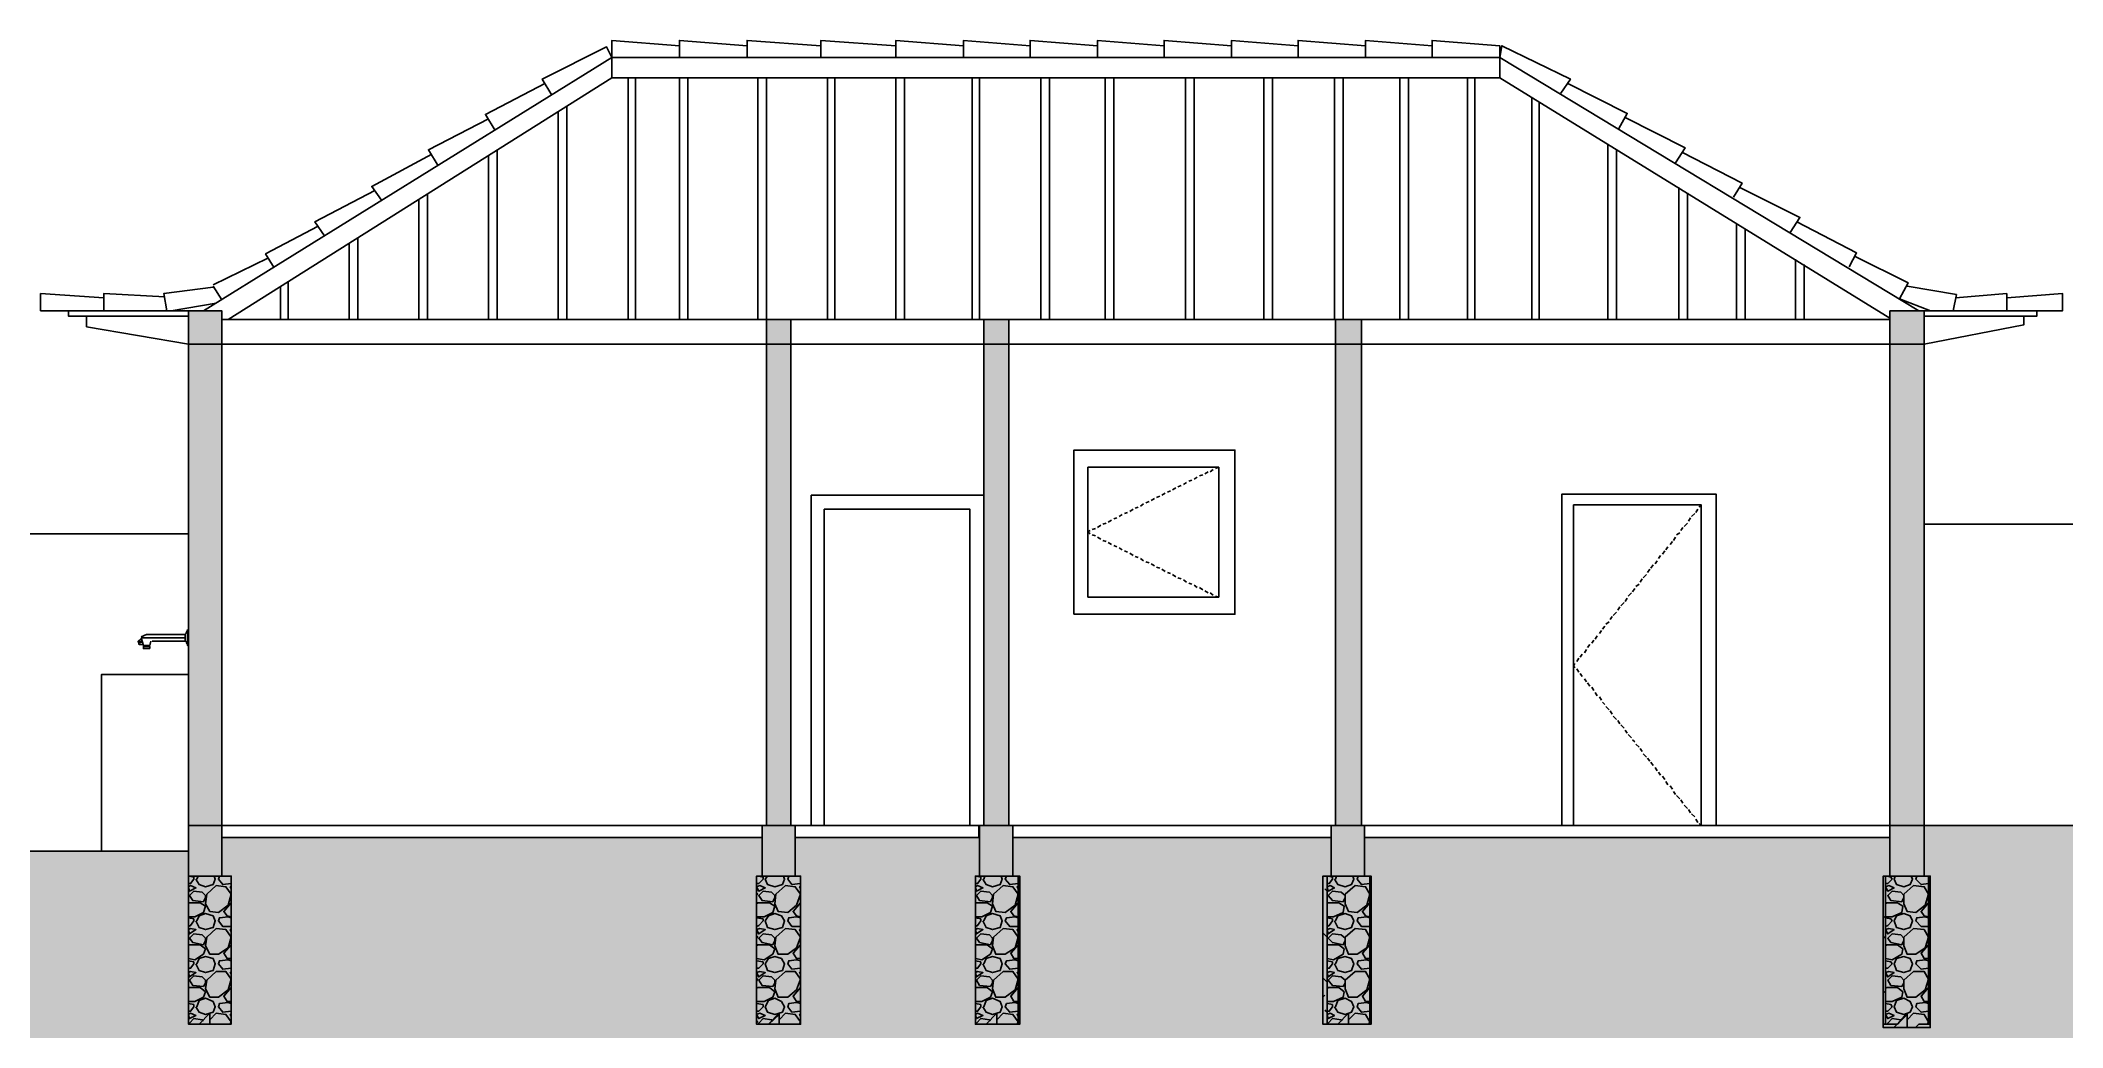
# Model space of a CAD drawing. Header units: millimetres. Extents: x -83832 to -61843, y -184 to 5969.
# Drawn here: x -78645 to -66628, y 105 to 5969 of the extents above; entities that cross this region are included whole.
import ezdxf

# ---------------------------------------------------------------- set-up
doc = ezdxf.new("R2010")
doc.units = ezdxf.units.MM
for name, color, linetype, lineweight in [('A-ALV-___-___-EXI', 250, 'Continuous', 35), ('A-BAS-___-___-EXI', 250, 'Continuous', 25), ('A-COB-___-___-EXI', 250, 'Continuous', 25), ('A-JAN-___-___-EXI', 250, 'Continuous', 25), ('A-MOB-___-___-EXI', 250, 'Continuous', 25), ('A-PIS-___-___-EXI', 250, 'Continuous', 25), ('A-POR-___-___-EXI', 250, 'Continuous', 25), ('E-VIG-___-___-EXI', 250, 'Continuous', 25)]:
    doc.layers.add(name, color=color, linetype=linetype, lineweight=lineweight)

msp = doc.modelspace()

# ---------------------------------------------------------------- hatches: boundary and pattern name
at = {"layer": 'A-ALV-___-___-EXI'}
h = msp.add_hatch(color=11, dxfattribs=at)
h.paths.add_polyline_path([(-83092, 1152), (-83092, 3038), (-83245, 3038), (-83245, 1152)])
h.paths.add_polyline_path([(-62480, 1305), (-62480, 3095), (-62633, 3095), (-62633, 1305)])
h.paths.add_polyline_path([(-74331, 1305), (-74185, 1305), (-74185, 4165), (-74331, 4165)])
h.paths.add_polyline_path([(-77766, 1305), (-77568, 1305), (-77568, 4165), (-77766, 4165)])
h.paths.add_polyline_path([(-73038, 1305), (-72891, 1305), (-72891, 4165), (-73038, 4165)])
h.paths.add_polyline_path([(-70948, 1305), (-70795, 1305), (-70795, 4165), (-70948, 4165), (-70948, 3182)])
h.paths.add_polyline_path([(-67654, 1305), (-67450, 1305), (-67450, 4165), (-67654, 4165), (-67654, 2996)])
at = {"layer": 'A-BAS-___-___-EXI', "true_color": 0xcb9898}
msp.add_hatch(color=253, dxfattribs=at).paths.add_polyline_path([(-61894, -184), (-61894, 1305), (-67450, 1305), (-67450, 1005), (-67414, 1005), (-67414, 105), (-67694, 105), (-67694, 1005), (-67654, 1005), (-67654, 1234), (-70776, 1234), (-70776, 1005), (-70737, 1005), (-70737, 125), (-71024, 125), (-71024, 1005), (-70974, 1005), (-70974, 1234), (-72866, 1234), (-72866, 1005), (-72825, 1005), (-72825, 125), (-73089, 125), (-73089, 1005), (-73064, 1005), (-73064, 1234), (-74159, 1234), (-74159, 1005), (-74128, 1005), (-74128, 125), (-74389, 125), (-74389, 1005), (-74357, 1005), (-74357, 1234), (-77568, 1234), (-77568, 1005), (-77511, 1005), (-77511, 126), (-77766, 126), (-77766, 1152), (-83832, 1152), (-83832, -184), (-67235, -184)])
at = {"layer": 'A-COB-___-___-EXI', "true_color": 0xc19a82}
h = msp.add_hatch(color=33, dxfattribs=at)
h.paths.add_polyline_path([(-67654, 4165), (-67450, 4165), (-67450, 4363), (-67654, 4363)])
h.paths.add_polyline_path([(-74331, 4165), (-74185, 4165), (-74185, 4312), (-74331, 4312)])
h.paths.add_polyline_path([(-72891, 4165), (-72891, 4312), (-73038, 4312), (-73038, 4165), (-73009, 4165)])
h.paths.add_polyline_path([(-70795, 4165), (-70795, 4312), (-70948, 4312), (-70948, 4165)])
h.paths.add_polyline_path([(-77766, 4165), (-77568, 4165), (-77568, 4363), (-77766, 4363)])
at = {"layer": 'E-VIG-___-___-EXI', "transparency": 33554636}
h = msp.add_hatch(color=9, dxfattribs=at)
h.paths.add_polyline_path([(-67694, 105), (-67414, 105), (-67414, 1005), (-67450, 1005), (-67450, 1305), (-67654, 1305), (-67654, 1005), (-67694, 1005), (-67694, 120)])
h.paths.add_polyline_path([(-70974, 125), (-70737, 125), (-70737, 1005), (-70776, 1005), (-70776, 1305), (-70974, 1305), (-70974, 1005), (-71024, 1005), (-71024, 125)])
h.paths.add_polyline_path([(-72825, 125), (-72825, 1005), (-72866, 1005), (-72866, 1305), (-73069, 1305), (-73069, 1234), (-73064, 1234), (-73064, 1005), (-73089, 1005), (-73089, 125), (-72866, 125)])
h.paths.add_polyline_path([(-74128, 125), (-74128, 1005), (-74159, 1005), (-74159, 1305), (-74357, 1305), (-74357, 1005), (-74389, 1005), (-74389, 125)])
h.paths.add_polyline_path([(-77766, 126), (-77511, 126), (-77511, 1005), (-77568, 1005), (-77568, 1305), (-77766, 1305), (-77766, 126)])

# ---------------------------------------------------------------- linework, layer by layer
at = {"layer": 'A-ALV-___-___-EXI', "lineweight": 25}
for p, q in [((-77766, 4165), (-77766, 1305)), ((-77766, 1305), (-77766, 4165)), ((-77568, 1305), (-77568, 4165)), ((-77568, 4165), (-77568, 1305)), ((-74331, 1305), (-74331, 4165)), ((-74331, 1305), (-74331, 4165)), ((-74185, 4165), (-74185, 1305)), ((-74185, 1305), (-74185, 4165)), ((-73038, 1305), (-73038, 4165)), ((-73038, 4165), (-73038, 1305)), ((-72891, 4165), (-72891, 1305)), ((-72891, 1305), (-72891, 4165)), ((-70948, 1305), (-70948, 4165)), ((-70948, 4165), (-70948, 1305)), ((-70795, 4165), (-70795, 1305))]:
    msp.add_line(p, q, dxfattribs=at)
for points in [[(-67654, 4165), (-67654, 1305), (-67450, 1305), (-67450, 4165), (-67654, 4165), (-67654, 1305), (-70795, 1305), (-70795, 4165), (-70795, 4312), (-70948, 4312), (-70948, 4165), (-70948, 4312), (-70795, 4312)], [(-67450, 4165), (-67450, 1305), (-67654, 1305), (-67654, 1234), (-67654, 1305), (-67450, 1305)], [(-77766, 3038), (-83092, 3038), (-83245, 3038), (-83245, 1152), (-83245, 3038), (-83092, 3038), (-83092, 1152), (-83092, 3038)], [(-67450, 3095), (-62633, 3095), (-62480, 3095), (-62480, 1305), (-62480, 3095), (-62633, 3095)]]:
    msp.add_lwpolyline(points, dxfattribs=at)
at = {"layer": 'A-BAS-___-___-EXI'}
msp.add_lwpolyline([(-83832, 1152), (-83832, -184), (-61894, -184), (-61894, 1305), (-67450, 1305), (-67450, 1005), (-67414, 1005), (-67414, 105), (-67694, 105), (-67694, 1005), (-67654, 1005), (-67654, 1234), (-70776, 1234), (-70776, 1005), (-70737, 1005), (-70737, 125), (-71024, 125), (-71024, 1005), (-70974, 1005), (-70974, 1234), (-72866, 1234), (-72866, 1005), (-72825, 1005), (-72825, 125), (-73089, 125), (-73089, 1005), (-73064, 1005), (-73064, 1234), (-74159, 1234), (-74159, 1005), (-74128, 1005), (-74128, 125), (-74389, 125), (-74389, 1005), (-74357, 1005), (-74357, 1234), (-77568, 1234), (-77568, 1005), (-77511, 1005), (-77511, 126), (-77766, 126), (-77766, 1152)], close=True, dxfattribs=at)
at = {"layer": 'A-COB-___-___-EXI', "lineweight": 25}
for p, q in [((-69973, 5867), (-67482, 4363)), ((-75249, 5746), (-77530, 4312)), ((-75153, 4312), (-75153, 5746)), ((-75109, 4312), (-75109, 5746)), ((-74848, 4312), (-74848, 5746)), ((-74797, 4312), (-74797, 5746)), ((-74382, 4312), (-74382, 5746)), ((-73968, 4312), (-73968, 5746)), ((-73924, 4312), (-73924, 5746)), ((-73561, 4312), (-73561, 5746)), ((-73510, 4312), (-73510, 5746)), ((-73108, 4312), (-73108, 5746)), ((-73064, 4312), (-73064, 5746)), ((-72700, 4312), (-72700, 5746)), ((-72649, 4312), (-72649, 5746)), ((-72318, 4312), (-72318, 5746)), ((-72267, 4312), (-72267, 5746)), ((-71840, 4312), (-71840, 5746)), ((-71789, 4312), (-71789, 5746)), ((-71375, 4312), (-71375, 5746)), ((-71324, 4312), (-71324, 5746)), ((-70955, 4312), (-70955, 5746)), ((-70904, 4312), (-70904, 5746)), ((-70566, 4312), (-70566, 5746)), ((-70515, 4312), (-70515, 5746)), ((-70164, 4312), (-70164, 5746)), ((-70120, 4312), (-70120, 5746)), ((-75568, 4312), (-75568, 5542)), ((-75517, 4312), (-75517, 5574)), ((-69782, 4312), (-69782, 5631)), ((-69738, 4312), (-69738, 5599)), ((-75931, 4312), (-75931, 5312)), ((-69330, 4312), (-69330, 5351)), ((-69279, 4312), (-69279, 5319)), ((-75982, 4312), (-75982, 5287)), ((-76345, 4312), (-76345, 5057)), ((-68909, 4312), (-68909, 5096)), ((-68858, 4312), (-68858, 5064)), ((-76396, 4312), (-76396, 5026)), ((-68565, 4312), (-68565, 4879)), ((-68514, 4312), (-68514, 4847)), ((-76810, 4312), (-76810, 4764)), ((-76759, 4312), (-76759, 4796)), ((-77294, 4675), (-77619, 4516)), ((-68215, 4312), (-68215, 4669)), ((-68164, 4312), (-68164, 4637)), ((-78645, 4363), (-78645, 4465)), ((-78645, 4465), (-78269, 4439)), ((-77568, 4427), (-77619, 4509)), ((-77218, 4312), (-77218, 4503)), ((-77173, 4312), (-77173, 4535)), ((-78479, 4363), (-78645, 4363)), ((-77766, 4363), (-78479, 4363)), ((-78371, 4267), (-78371, 4331)), ((-77600, 4408), (-77868, 4363)), ((-77766, 4165), (-77766, 4363)), ((-77568, 4363), (-77766, 4363)), ((-77766, 4363), (-77766, 4165)), ((-77568, 4165), (-77568, 4363)), ((-67450, 4363), (-67654, 4363)), ((-67654, 4363), (-67654, 4165)), ((-67654, 4165), (-67654, 4363)), ((-67654, 4363), (-67450, 4363)), ((-67450, 4363), (-67450, 4165)), ((-77766, 4165), (-78371, 4267)), ((-74185, 4312), (-74331, 4312)), ((-74331, 4312), (-74331, 4165)), ((-74331, 4165), (-74331, 4312)), ((-74331, 4312), (-74185, 4312)), ((-73038, 4312), (-74185, 4312)), ((-74185, 4312), (-74185, 4165)), ((-74185, 4165), (-74185, 4312)), ((-72891, 4312), (-73038, 4312)), ((-73038, 4312), (-73038, 4165)), ((-73038, 4165), (-73038, 4312)), ((-72891, 4165), (-72891, 4312)), ((-67654, 4312), (-70795, 4312)), ((-70795, 4312), (-70795, 4165)), ((-77568, 4165), (-77766, 4165)), ((-77766, 4165), (-77568, 4165)), ((-74331, 4165), (-77568, 4165)), ((-74185, 4165), (-74331, 4165)), ((-74331, 4165), (-74185, 4165)), ((-73038, 4165), (-74185, 4165)), ((-72891, 4165), (-73038, 4165)), ((-70948, 4165), (-72891, 4165)), ((-70795, 4165), (-70948, 4165)), ((-67654, 4165), (-70795, 4165)), ((-67450, 4165), (-67654, 4165))]:
    msp.add_line(p, q, dxfattribs=at)
at = {"layer": 'A-COB-___-___-EXI'}
msp.add_line((-70948, 4165), (-70795, 4165), dxfattribs=at)
at = {"layer": 'A-COB-___-___-EXI', "lineweight": 25}
for points in [[(-74848, 5937), (-75249, 5969), (-75249, 5867), (-75281, 5930), (-75663, 5739), (-75606, 5644)], [(-74848, 5867), (-74848, 5969), (-74446, 5937)], [(-74446, 5867), (-74446, 5969), (-74007, 5937)], [(-74007, 5867), (-74007, 5969), (-73561, 5937)], [(-73561, 5867), (-73561, 5969), (-73159, 5937), (-73159, 5867), (-73159, 5969), (-72764, 5937)], [(-72764, 5867), (-72764, 5969), (-72363, 5937)], [(-72363, 5867), (-72363, 5969), (-71968, 5937)], [(-71968, 5867), (-71968, 5969), (-71566, 5937)], [(-71566, 5867), (-71566, 5969), (-71171, 5937)], [(-71171, 5867), (-71171, 5969), (-70770, 5937)], [(-70770, 5867), (-70770, 5969), (-70375, 5937)], [(-69610, 5656), (-69553, 5739), (-69961, 5937), (-69973, 5867), (-69973, 5937), (-70375, 5969), (-70375, 5867)], [(-77677, 4363), (-75249, 5867), (-69973, 5867), (-69973, 5746), (-67654, 4318)], [(-69973, 5746), (-75249, 5746), (-75249, 5867)], [(-77568, 4312), (-74331, 4312), (-74331, 5746)], [(-75943, 5433), (-76001, 5529), (-75644, 5714)], [(-69266, 5446), (-69215, 5535), (-69572, 5714)], [(-76281, 5223), (-76339, 5319), (-75982, 5503)], [(-68928, 5242), (-68871, 5331), (-69228, 5510)], [(-76619, 5019), (-76676, 5102), (-76319, 5293)], [(-68584, 5038), (-68533, 5121), (-68890, 5306)], [(-76957, 4809), (-77014, 4892), (-76657, 5077)], [(-68247, 4828), (-68189, 4917), (-68546, 5096)], [(-77256, 4618), (-77307, 4701), (-76995, 4866)], [(-67896, 4624), (-67852, 4707), (-68208, 4892)], [(-67864, 4688), (-67546, 4529), (-67597, 4433), (-67412, 4363)], [(-78269, 4363), (-78269, 4465), (-77906, 4446)], [(-77893, 4363), (-77912, 4465), (-77619, 4503)], [(-67278, 4363), (-67259, 4459), (-67552, 4509)], [(-66960, 4439), (-66628, 4465), (-66628, 4363), (-67450, 4363), (-67450, 4165), (-66858, 4280), (-66858, 4331)], [(-66960, 4363), (-66960, 4465), (-67265, 4439)], [(-77766, 4331), (-78479, 4331), (-78479, 4363)], [(-67450, 4331), (-66781, 4331), (-66781, 4363)], [(-70948, 4312), (-72891, 4312), (-73038, 4312)]]:
    msp.add_lwpolyline(points, dxfattribs=at)
at = {"layer": 'A-COB-___-___-EXI'}
for points in [[(-77568, 4165), (-77568, 4363), (-77766, 4363)], [(-73038, 4165), (-72891, 4165), (-72891, 4312)]]:
    msp.add_lwpolyline(points, dxfattribs=at)
at = {"layer": 'A-JAN-___-___-EXI', "lineweight": 25}
for p, q in [((-71770, 3375), (-71789, 3363)), ((-71738, 3388), (-71757, 3382)), ((-71706, 3407), (-71725, 3394)), ((-71675, 3420), (-71694, 3407)), ((-72025, 3248), (-72044, 3235)), ((-71993, 3261), (-72012, 3254)), ((-71961, 3280), (-71980, 3267)), ((-71929, 3293), (-71948, 3286)), ((-71898, 3312), (-71917, 3299)), ((-71866, 3324), (-71885, 3318)), ((-71834, 3343), (-71853, 3331)), ((-71802, 3356), (-71821, 3350)), ((-72248, 3133), (-72267, 3127)), ((-72216, 3152), (-72235, 3140)), ((-72184, 3165), (-72203, 3159)), ((-72152, 3184), (-72172, 3171)), ((-72121, 3197), (-72140, 3191)), ((-72089, 3216), (-72108, 3203)), ((-72057, 3229), (-72076, 3222)), ((-72375, 3070), (-72395, 3063)), ((-72395, 3031), (-72375, 3025)), ((-72344, 3089), (-72363, 3076)), ((-72363, 3019), (-72344, 3006)), ((-72312, 3101), (-72331, 3095)), ((-72280, 3120), (-72299, 3108)), ((-72331, 2999), (-72312, 2993)), ((-72299, 2987), (-72280, 2974)), ((-72267, 2968), (-72248, 2961)), ((-72235, 2955), (-72216, 2942)), ((-72203, 2936), (-72184, 2929)), ((-72172, 2923), (-72152, 2910)), ((-72140, 2904), (-72121, 2897)), ((-72108, 2891), (-72089, 2878)), ((-72076, 2872), (-72057, 2866)), ((-72044, 2859), (-72025, 2847)), ((-72012, 2840), (-71993, 2834)), ((-71980, 2827), (-71961, 2815)), ((-71948, 2808), (-71929, 2802)), ((-71917, 2796), (-71898, 2783)), ((-71885, 2776), (-71866, 2770)), ((-71853, 2764), (-71834, 2751)), ((-71821, 2745), (-71802, 2738)), ((-71789, 2732), (-71770, 2719)), ((-71757, 2719), (-71738, 2706)), ((-71725, 2700), (-71706, 2687)), ((-71694, 2687), (-71675, 2674))]:
    msp.add_line(p, q, dxfattribs=at)
msp.add_lwpolyline([(-72503, 2560), (-71547, 2560), (-71547, 3535), (-72503, 3535)], close=True, dxfattribs=at)
for points in [[(-71643, 3433), (-72420, 3433), (-72420, 2662), (-71643, 2662)], [(-71662, 2668), (-71643, 2662), (-71643, 3433), (-71662, 3426)], [(-72407, 3057), (-72420, 3050), (-72407, 3038)]]:
    msp.add_lwpolyline(points, dxfattribs=at)
at = {"layer": 'A-MOB-___-___-EXI', "lineweight": 25}
for p, q in [((-78040, 2400), (-78065, 2394)), ((-78040, 2394), (-78065, 2388)), ((-78027, 2375), (-78027, 2369)), ((-78002, 2375), (-78002, 2369))]:
    msp.add_line(p, q, dxfattribs=at)
for points in [[(-78046, 2413), (-78065, 2400), (-78059, 2381), (-78033, 2381)], [(-78046, 2426), (-78014, 2439), (-77785, 2439), (-77785, 2400), (-77982, 2400)], [(-77785, 2420), (-78046, 2420), (-78033, 2375), (-77995, 2375), (-77989, 2400)], [(-77766, 2203), (-78282, 2203), (-78282, 1152)]]:
    msp.add_lwpolyline(points, dxfattribs=at)
for points in [[(-77766, 2375), (-77766, 2464), (-77772, 2464), (-77772, 2375)], [(-77995, 2356), (-77995, 2369), (-78033, 2369), (-78033, 2356)]]:
    msp.add_lwpolyline(points, close=True, dxfattribs=at)
for points in [[(-77784, 2442), (-77778, 2449), (-77773, 2459), (-77772, 2469)], [(-77772, 2377), (-77773, 2387), (-77778, 2396), (-77784, 2404)]]:
    msp.add_open_spline(points, degree=3, dxfattribs=at)
at = {"layer": 'A-PIS-___-___-EXI', "lineweight": 25}
for p, q in [((-77568, 1305), (-74331, 1305)), ((-73038, 1305), (-74185, 1305)), ((-70948, 1305), (-72891, 1305))]:
    msp.add_line(p, q, dxfattribs=at)
at = {"layer": 'A-POR-___-___-EXI', "lineweight": 25}
for p, q in [((-68839, 3133), (-68852, 3114)), ((-68814, 3159), (-68833, 3140)), ((-68795, 3184), (-68807, 3165)), ((-68928, 3019), (-68941, 2999)), ((-68903, 3044), (-68922, 3031)), ((-68884, 3076), (-68896, 3057)), ((-68858, 3101), (-68877, 3082)), ((-69018, 2910), (-69030, 2891)), ((-68992, 2936), (-69005, 2917)), ((-68973, 2961), (-68986, 2942)), ((-68947, 2993), (-68960, 2974)), ((-69126, 2770), (-69139, 2751)), ((-69100, 2796), (-69120, 2776)), ((-69081, 2827), (-69094, 2808)), ((-69062, 2853), (-69075, 2834)), ((-69037, 2878), (-69049, 2859)), ((-69215, 2655), (-69228, 2636)), ((-69190, 2687), (-69209, 2668)), ((-69170, 2713), (-69183, 2694)), ((-69145, 2738), (-69164, 2725)), ((-69304, 2547), (-69317, 2528)), ((-69279, 2573), (-69298, 2553)), ((-69260, 2604), (-69272, 2585)), ((-69234, 2630), (-69253, 2611)), ((-69413, 2407), (-69425, 2388)), ((-69393, 2432), (-69406, 2413)), ((-69368, 2464), (-69381, 2445)), ((-69349, 2490), (-69362, 2471)), ((-69323, 2515), (-69343, 2502)), ((-69502, 2299), (-69515, 2279)), ((-69483, 2324), (-69495, 2305)), ((-69457, 2350), (-69470, 2330)), ((-69438, 2381), (-69451, 2362)), ((-69515, 2235), (-69502, 2216)), ((-69495, 2209), (-69483, 2190)), ((-69470, 2177), (-69457, 2158)), ((-69451, 2152), (-69438, 2133)), ((-69425, 2127), (-69413, 2107)), ((-69406, 2095), (-69393, 2076)), ((-69381, 2069), (-69368, 2050)), ((-69362, 2037), (-69349, 2025)), ((-69343, 2012), (-69323, 1993)), ((-69317, 1986), (-69304, 1967)), ((-69298, 1954), (-69279, 1935)), ((-69272, 1929), (-69260, 1910)), ((-69253, 1904), (-69234, 1884)), ((-69228, 1872), (-69215, 1853)), ((-69209, 1846), (-69190, 1827)), ((-69183, 1814), (-69170, 1802)), ((-69164, 1789), (-69145, 1770)), ((-69139, 1763), (-69126, 1744)), ((-69120, 1731), (-69100, 1712)), ((-69094, 1706), (-69081, 1687)), ((-69075, 1681), (-69062, 1661)), ((-69049, 1649), (-69037, 1630)), ((-69030, 1623), (-69018, 1604)), ((-69005, 1598), (-68992, 1579)), ((-68986, 1566), (-68973, 1547)), ((-68960, 1540), (-68947, 1521)), ((-68941, 1508), (-68928, 1489)), ((-68922, 1483), (-68903, 1464)), ((-68896, 1457), (-68884, 1438)), ((-68877, 1426), (-68858, 1407)), ((-68852, 1400), (-68839, 1381)), ((-68833, 1375), (-68814, 1356)), ((-68807, 1343), (-68795, 1324))]:
    msp.add_line(p, q, dxfattribs=at)
for points in [[(-73541, 3267), (-73038, 3267), (-74064, 3267), (-74064, 1305)], [(-68686, 1305), (-68686, 3273), (-69604, 3273), (-69604, 1305)], [(-73987, 1305), (-73987, 3184), (-73121, 3184), (-73121, 1305)], [(-69534, 1305), (-69534, 3210), (-68775, 3210), (-68788, 3197)], [(-68788, 1317), (-68775, 1305), (-68775, 3210)], [(-69527, 2267), (-69534, 2254), (-69527, 2241)]]:
    msp.add_lwpolyline(points, dxfattribs=at)
at = {"layer": 'E-VIG-___-___-EXI', "lineweight": 25}
for p, q in [((-77766, 1305), (-77568, 1305)), ((-77568, 1305), (-77766, 1305)), ((-77766, 1305), (-77766, 1152)), ((-77766, 1152), (-77766, 1305)), ((-77766, 1305), (-77568, 1305)), ((-77568, 1305), (-77568, 1234)), ((-77568, 1234), (-77568, 1305)), ((-74185, 1305), (-74331, 1305)), ((-72891, 1305), (-73038, 1305)), ((-70795, 1305), (-70948, 1305)), ((-77766, 1005), (-77568, 1005)), ((-77715, 986), (-77708, 1005)), ((-74357, 1005), (-74159, 1005)), ((-73064, 1005), (-72866, 1005)), ((-73038, 986), (-73032, 1005)), ((-72834, 1005), (-72834, 126)), ((-70999, 126), (-70999, 1005)), ((-70974, 1005), (-70776, 1005)), ((-70948, 986), (-70942, 1005)), ((-70744, 1005), (-70744, 126)), ((-67680, 126), (-67680, 1005)), ((-67654, 1005), (-67450, 1005)), ((-67425, 1005), (-67425, 126)), ((-72834, 890), (-72825, 900)), ((-70999, 916), (-71012, 929)), ((-70744, 941), (-70744, 929)), ((-70744, 839), (-70737, 847)), ((-67425, 941), (-67425, 929)), ((-67414, 899), (-67425, 910)), ((-67694, 755), (-67680, 769)), ((-70999, 636), (-70999, 642)), ((-70744, 687), (-70744, 674)), ((-70737, 647), (-70744, 655)), ((-67425, 687), (-67425, 674)), ((-67414, 631), (-67425, 642)), ((-72834, 444), (-72825, 454)), ((-70999, 374), (-71024, 400)), ((-70999, 381), (-70999, 393)), ((-70744, 393), (-70737, 401)), ((-67680, 381), (-67680, 393)), ((-67414, 364), (-67425, 374)), ((-71024, 285), (-71012, 298)), ((-67694, 309), (-67680, 323)), ((-74316, 125), (-74255, 183)), ((-74191, 126), (-74128, 126)), ((-72898, 126), (-72825, 126)), ((-72834, 177), (-72825, 186)), ((-70999, 196), (-71012, 209)), ((-70872, 190), (-70872, 125)), ((-70808, 126), (-70737, 126)), ((-70744, 183), (-70744, 170)), ((-70739, 125), (-70737, 127)), ((-67630, 105), (-67552, 183)), ((-67552, 190), (-67552, 105)), ((-67414, 185), (-67425, 196)), ((-67425, 183), (-67425, 170))]:
    msp.add_line(p, q, dxfattribs=at)
for points in [[(-74159, 1305), (-74159, 1234), (-74159, 1305), (-74357, 1305), (-74357, 1234), (-74357, 1305)], [(-70776, 1305), (-70776, 1234), (-70776, 1305), (-70974, 1305), (-70974, 1234), (-70974, 1305)], [(-77766, 941), (-77759, 916), (-77721, 935), (-77753, 948)], [(-77683, 910), (-77734, 916), (-77759, 890), (-77740, 859), (-77677, 852), (-77664, 878), (-77664, 890)], [(-77664, 839), (-77638, 795), (-77587, 788), (-77530, 833), (-77511, 897), (-77543, 941), (-77600, 948), (-77657, 897)], [(-74389, 941), (-74376, 916), (-74338, 935), (-74370, 948)], [(-74300, 910), (-74351, 916), (-74376, 890), (-74357, 859), (-74293, 852), (-74280, 878), (-74280, 890)], [(-74280, 839), (-74261, 795), (-74204, 788), (-74153, 833), (-74128, 897), (-74159, 941), (-74217, 948), (-74274, 897)], [(-73089, 941), (-73083, 916), (-73044, 935), (-73076, 948)], [(-73006, 910), (-73057, 916), (-73083, 890), (-73064, 859), (-73000, 852), (-72987, 878), (-72987, 890)], [(-72987, 839), (-72968, 795), (-72911, 788), (-72853, 833), (-72834, 897), (-72866, 941), (-72923, 948), (-72981, 897)], [(-70999, 941), (-70993, 916), (-70955, 935), (-70980, 948)], [(-70916, 910), (-70967, 916), (-70993, 890), (-70967, 859), (-70904, 852), (-70891, 878), (-70891, 890)], [(-70891, 839), (-70872, 795), (-70821, 788), (-70763, 833), (-70744, 897), (-70770, 941), (-70833, 948), (-70891, 897)], [(-67680, 941), (-67667, 916), (-67629, 935), (-67660, 948)], [(-67590, 910), (-67641, 916), (-67667, 890), (-67648, 859), (-67584, 852), (-67571, 878), (-67571, 890)], [(-67571, 839), (-67552, 795), (-67501, 788), (-67444, 833), (-67425, 897), (-67450, 941), (-67514, 948), (-67571, 897)], [(-74236, 699), (-74280, 687), (-74325, 699), (-74338, 738), (-74319, 769), (-74280, 782), (-74242, 769), (-74223, 738)], [(-67533, 699), (-67571, 687), (-67616, 699), (-67629, 738), (-67616, 769), (-67571, 782), (-67533, 769), (-67520, 738)], [(-77766, 687), (-77759, 661), (-77721, 687), (-77753, 693)], [(-77683, 655), (-77734, 661), (-77759, 636), (-77740, 610), (-77677, 597), (-77664, 623), (-77664, 636)], [(-77664, 591), (-77638, 540), (-77587, 540), (-77530, 578), (-77511, 642), (-77543, 687), (-77600, 693), (-77657, 642)], [(-74389, 687), (-74376, 661), (-74338, 687), (-74370, 693)], [(-74300, 655), (-74351, 661), (-74376, 636), (-74357, 610), (-74293, 597), (-74280, 623), (-74280, 636)], [(-74280, 591), (-74261, 540), (-74204, 540), (-74153, 578), (-74128, 642), (-74159, 687), (-74217, 693), (-74274, 642)], [(-73089, 687), (-73083, 661), (-73044, 687), (-73076, 693)], [(-73006, 655), (-73057, 661), (-73083, 636), (-73064, 610), (-73000, 597), (-72987, 623), (-72987, 636)], [(-72987, 591), (-72968, 540), (-72911, 540), (-72853, 578), (-72834, 642), (-72866, 687), (-72923, 693), (-72981, 642)], [(-70999, 687), (-70993, 661), (-70955, 687), (-70980, 693)], [(-70916, 655), (-70967, 661), (-70993, 636), (-70967, 610), (-70904, 597), (-70891, 623), (-70891, 636)], [(-70891, 591), (-70872, 540), (-70821, 540), (-70763, 578), (-70744, 642), (-70770, 687), (-70833, 693), (-70891, 642)], [(-67680, 687), (-67667, 661), (-67629, 687), (-67660, 693)], [(-67590, 655), (-67641, 661), (-67667, 636), (-67648, 610), (-67584, 597), (-67571, 623), (-67571, 636)], [(-67450, 687), (-67514, 693), (-67571, 642), (-67571, 591), (-67552, 540), (-67501, 540), (-67444, 578), (-67425, 642)], [(-74236, 444), (-74280, 432), (-74325, 444), (-74338, 483), (-74319, 515), (-74280, 527), (-74242, 515), (-74223, 483)], [(-67533, 444), (-67571, 432), (-67616, 444), (-67629, 483), (-67616, 515), (-67571, 527), (-67533, 515), (-67520, 483)], [(-77766, 432), (-77759, 406), (-77721, 432), (-77753, 438)], [(-77683, 406), (-77734, 413), (-77759, 387), (-77740, 355), (-77677, 349), (-77664, 368), (-77664, 387)], [(-77664, 336), (-77638, 285), (-77587, 285), (-77530, 330), (-77511, 393), (-77543, 438), (-77600, 438), (-77657, 387)], [(-74389, 432), (-74376, 406), (-74338, 432), (-74370, 438)], [(-74300, 406), (-74351, 413), (-74376, 387), (-74357, 355), (-74293, 349), (-74280, 368), (-74280, 387)], [(-74280, 336), (-74261, 285), (-74204, 285), (-74153, 330), (-74128, 393), (-74159, 438), (-74217, 438), (-74274, 387)], [(-73089, 432), (-73083, 406), (-73044, 432), (-73076, 438)], [(-73006, 406), (-73057, 413), (-73083, 387), (-73064, 355), (-73000, 349), (-72987, 368), (-72987, 387)], [(-72987, 336), (-72968, 285), (-72911, 285), (-72853, 330), (-72834, 393), (-72866, 438), (-72923, 438), (-72981, 387)], [(-70999, 432), (-70993, 406), (-70955, 432), (-70980, 438)], [(-70916, 406), (-70967, 413), (-70993, 387), (-70967, 355), (-70904, 349), (-70891, 368), (-70891, 387)], [(-70891, 336), (-70872, 285), (-70821, 285), (-70763, 330), (-70744, 393), (-70770, 438), (-70833, 438), (-70891, 387)], [(-67680, 432), (-67667, 406), (-67629, 432), (-67660, 438)], [(-67590, 406), (-67641, 413), (-67667, 387), (-67648, 355), (-67584, 349), (-67571, 368), (-67571, 387)], [(-67571, 336), (-67552, 285), (-67501, 285), (-67444, 330), (-67425, 393), (-67450, 438), (-67514, 438), (-67571, 387)], [(-74236, 196), (-74280, 183), (-74325, 196), (-74338, 228), (-74319, 266), (-74280, 279), (-74242, 260), (-74223, 228)], [(-67533, 196), (-67571, 183), (-67616, 196), (-67629, 228), (-67616, 266), (-67571, 279), (-67533, 260), (-67520, 228)], [(-77766, 183), (-77759, 158), (-77721, 177), (-77753, 190)], [(-74389, 183), (-74376, 158), (-74338, 177), (-74370, 190)], [(-73089, 183), (-73083, 158), (-73044, 177), (-73076, 190)], [(-70999, 183), (-70993, 158), (-70955, 177), (-70980, 190)], [(-67680, 183), (-67667, 158), (-67629, 177), (-67660, 190)]]:
    msp.add_lwpolyline(points, close=True, dxfattribs=at)
for points in [[(-73069, 1234), (-73069, 1305), (-72866, 1305), (-72866, 1234), (-72866, 1305), (-73064, 1305), (-73064, 1234)], [(-77759, 1005), (-77734, 999), (-77734, 986), (-77753, 961), (-77766, 961)], [(-77721, 986), (-77702, 954), (-77664, 941), (-77619, 954), (-77606, 986), (-77613, 1005)], [(-77511, 961), (-77562, 954), (-77587, 986), (-77581, 1005)], [(-74376, 1005), (-74351, 999), (-74351, 986), (-74376, 961), (-74389, 961)], [(-74325, 1005), (-74338, 986), (-74325, 954), (-74280, 941), (-74236, 954), (-74223, 986), (-74230, 1005)], [(-74128, 961), (-74179, 954), (-74204, 986), (-74198, 1005)], [(-73083, 1005), (-73057, 999), (-73057, 986), (-73076, 961), (-73089, 961)], [(-73044, 986), (-73025, 954), (-72987, 941), (-72942, 954), (-72930, 986), (-72936, 1005)], [(-72834, 961), (-72885, 954), (-72911, 986), (-72904, 1005)], [(-70986, 1005), (-70967, 999), (-70967, 986), (-70986, 961), (-70999, 961)], [(-70955, 986), (-70935, 954), (-70891, 941), (-70853, 954), (-70840, 986), (-70846, 1005)], [(-70744, 961), (-70795, 954), (-70821, 986), (-70814, 1005)], [(-67667, 1005), (-67648, 999), (-67641, 986), (-67667, 961), (-67680, 961)], [(-67622, 1005), (-67629, 986), (-67616, 954), (-67571, 941), (-67533, 954), (-67520, 986), (-67527, 1005)], [(-67425, 961), (-67469, 954), (-67501, 986), (-67495, 1005)], [(-77766, 846), (-77696, 846), (-77664, 827), (-77677, 788), (-77728, 763), (-77766, 763)], [(-77511, 763), (-77536, 769), (-77556, 795), (-77511, 846)], [(-77511, 941), (-77517, 941), (-77511, 929)], [(-74389, 890), (-74382, 897), (-74389, 903)], [(-74389, 839), (-74382, 846), (-74312, 846), (-74280, 827), (-74293, 788), (-74344, 763), (-74389, 763)], [(-74128, 763), (-74153, 769), (-74172, 795), (-74128, 846)], [(-74128, 941), (-74134, 941), (-74128, 929)], [(-73089, 846), (-73019, 846), (-72987, 827), (-73000, 788), (-73051, 763), (-73089, 763)], [(-72834, 763), (-72860, 769), (-72879, 795), (-72834, 846)], [(-72834, 941), (-72841, 941), (-72834, 929)], [(-70999, 890), (-70999, 897), (-70999, 903)], [(-70999, 839), (-70993, 846), (-70929, 846), (-70897, 827), (-70904, 788), (-70961, 763), (-70999, 763)], [(-70744, 763), (-70770, 769), (-70789, 795), (-70744, 846)], [(-67680, 890), (-67680, 897), (-67680, 903)], [(-67680, 839), (-67673, 846), (-67609, 846), (-67578, 827), (-67584, 788), (-67641, 763), (-67680, 763)], [(-67425, 763), (-67450, 769), (-67469, 795), (-67425, 846)], [(-77766, 757), (-77734, 750), (-77734, 738), (-77753, 712), (-77766, 706)], [(-77721, 738), (-77702, 699), (-77664, 687), (-77619, 699), (-77606, 738), (-77619, 769), (-77664, 782), (-77702, 769), (-77715, 738)], [(-77511, 757), (-77530, 763), (-77581, 757), (-77587, 738), (-77562, 706), (-77511, 706)], [(-74389, 757), (-74351, 750), (-74351, 738), (-74376, 712), (-74389, 706)], [(-74128, 757), (-74153, 763), (-74198, 757), (-74204, 738), (-74179, 706), (-74128, 706)], [(-73089, 757), (-73057, 750), (-73057, 738), (-73076, 712), (-73089, 706)], [(-73044, 738), (-73025, 699), (-72987, 687), (-72942, 699), (-72930, 738), (-72942, 769), (-72987, 782), (-73025, 769), (-73038, 738)], [(-72834, 757), (-72853, 763), (-72904, 757), (-72911, 738), (-72885, 706), (-72834, 706)], [(-70999, 757), (-70967, 750), (-70967, 738), (-70986, 712), (-70999, 706)], [(-70955, 738), (-70935, 699), (-70891, 687), (-70853, 699), (-70840, 738), (-70853, 769), (-70891, 782), (-70935, 769), (-70948, 738)], [(-70744, 757), (-70763, 763), (-70814, 757), (-70821, 738), (-70795, 706), (-70744, 706)], [(-67680, 757), (-67648, 750), (-67641, 738), (-67667, 712), (-67680, 706)], [(-67425, 757), (-67444, 763), (-67495, 757), (-67501, 738), (-67469, 706), (-67425, 706)], [(-77511, 687), (-77517, 687), (-77511, 674)], [(-74389, 636), (-74382, 642), (-74389, 648)], [(-74128, 687), (-74134, 687), (-74128, 674)], [(-72834, 687), (-72841, 687), (-72834, 674)], [(-71024, 667), (-70999, 642), (-70999, 648)], [(-67680, 648), (-67680, 642), (-67680, 636), (-67694, 646)], [(-77766, 597), (-77696, 597), (-77664, 572), (-77677, 540), (-77728, 508), (-77766, 515)], [(-77766, 502), (-77734, 495), (-77734, 483), (-77753, 457), (-77766, 457)], [(-77721, 483), (-77702, 444), (-77664, 432), (-77619, 444), (-77606, 483), (-77619, 515), (-77664, 527), (-77702, 515), (-77715, 483)], [(-77511, 502), (-77530, 508), (-77581, 502), (-77587, 483), (-77562, 451), (-77511, 457)], [(-77511, 515), (-77536, 515), (-77556, 546), (-77511, 597)], [(-74389, 591), (-74382, 597), (-74312, 597), (-74280, 572), (-74293, 540), (-74344, 508), (-74389, 515)], [(-74389, 502), (-74351, 495), (-74351, 483), (-74376, 457), (-74389, 457)], [(-74128, 502), (-74153, 508), (-74198, 502), (-74204, 483), (-74179, 451), (-74128, 457)], [(-74128, 515), (-74153, 515), (-74172, 546), (-74128, 597)], [(-73089, 515), (-73051, 508), (-73000, 540), (-72987, 572), (-73019, 597), (-73089, 597)], [(-73089, 502), (-73057, 495), (-73057, 483), (-73076, 457), (-73089, 457)], [(-73044, 483), (-73025, 444), (-72987, 432), (-72942, 444), (-72930, 483), (-72942, 515), (-72987, 527), (-73025, 515), (-73038, 483)], [(-72834, 502), (-72853, 508), (-72904, 502), (-72911, 483), (-72885, 451), (-72834, 457)], [(-72834, 515), (-72860, 515), (-72879, 546), (-72834, 597), (-72825, 588)], [(-70999, 591), (-70993, 597), (-70929, 597), (-70897, 572), (-70904, 540), (-70961, 508), (-70999, 515)], [(-70999, 502), (-70967, 495), (-70967, 483), (-70986, 457), (-70999, 457)], [(-70948, 483), (-70935, 515), (-70891, 527), (-70853, 515), (-70840, 483), (-70853, 444), (-70891, 432), (-70935, 444), (-70955, 483)], [(-70744, 502), (-70763, 508), (-70814, 502), (-70821, 483), (-70795, 451), (-70744, 457)], [(-70744, 515), (-70770, 515), (-70789, 546), (-70744, 597)], [(-67680, 591), (-67673, 597), (-67609, 597), (-67578, 572), (-67584, 540), (-67641, 508), (-67680, 515)], [(-67680, 502), (-67648, 495), (-67641, 483), (-67667, 457), (-67680, 457)], [(-67425, 502), (-67444, 508), (-67495, 502), (-67501, 483), (-67469, 451), (-67425, 457)], [(-67425, 515), (-67450, 515), (-67469, 546), (-67425, 597)], [(-77511, 438), (-77517, 432), (-77511, 425)], [(-74389, 381), (-74382, 393), (-74389, 393)], [(-74128, 438), (-74134, 432), (-74128, 425)], [(-72834, 438), (-72841, 432), (-72834, 425)], [(-70744, 438), (-70744, 432), (-70744, 425)], [(-67425, 438), (-67425, 432), (-67425, 425)], [(-77766, 342), (-77696, 342), (-77664, 317), (-77677, 285), (-77728, 260), (-77766, 260)], [(-77766, 247), (-77734, 241), (-77734, 228), (-77753, 202), (-77766, 202)], [(-77715, 228), (-77702, 266), (-77664, 279), (-77619, 260), (-77606, 228), (-77619, 196), (-77664, 183), (-77702, 196), (-77721, 228)], [(-77511, 247), (-77530, 253), (-77581, 247), (-77587, 228), (-77562, 196), (-77511, 202)], [(-77511, 260), (-77536, 260), (-77556, 291), (-77511, 342)], [(-74389, 336), (-74382, 342), (-74312, 342), (-74280, 317), (-74293, 285), (-74344, 260), (-74389, 260)], [(-74389, 247), (-74351, 241), (-74351, 228), (-74376, 202), (-74389, 202)], [(-74128, 247), (-74153, 253), (-74198, 247), (-74204, 228), (-74179, 196), (-74128, 202)], [(-74128, 260), (-74153, 260), (-74172, 291), (-74128, 342)], [(-73089, 342), (-73019, 342), (-72987, 317), (-73000, 285), (-73051, 260), (-73089, 260)], [(-73089, 247), (-73057, 241), (-73057, 228), (-73076, 202), (-73089, 202)], [(-73044, 228), (-73025, 196), (-72987, 183), (-72942, 196), (-72930, 228), (-72942, 260), (-72987, 279), (-73025, 266), (-73038, 228)], [(-72834, 247), (-72853, 253), (-72904, 247), (-72911, 228), (-72885, 196), (-72834, 202)], [(-72834, 260), (-72860, 260), (-72879, 291), (-72834, 342)], [(-70999, 336), (-70993, 342), (-70929, 342), (-70897, 317), (-70904, 285), (-70961, 260), (-70999, 260)], [(-70999, 247), (-70967, 241), (-70967, 228), (-70986, 202), (-70999, 202)], [(-70955, 228), (-70935, 196), (-70891, 183), (-70853, 196), (-70840, 228), (-70853, 260), (-70891, 279), (-70935, 266), (-70948, 228)], [(-70744, 247), (-70763, 253), (-70814, 247), (-70821, 228), (-70795, 196), (-70744, 202)], [(-70744, 260), (-70770, 260), (-70789, 291), (-70744, 342)], [(-67680, 336), (-67673, 342), (-67609, 342), (-67578, 317), (-67584, 285), (-67641, 260), (-67680, 260)], [(-67680, 247), (-67648, 241), (-67641, 228), (-67667, 202), (-67680, 202)], [(-67425, 247), (-67444, 253), (-67495, 247), (-67501, 228), (-67469, 196), (-67425, 202)], [(-67425, 260), (-67450, 260), (-67469, 291), (-67425, 342)], [(-77677, 145), (-77683, 151), (-77734, 158), (-77759, 132), (-77753, 126)], [(-77702, 126), (-77638, 190), (-77638, 126)], [(-77517, 126), (-77511, 139), (-77543, 183), (-77600, 190), (-77638, 151)], [(-77511, 183), (-77517, 183), (-77511, 170)], [(-74389, 126), (-74319, 126), (-74255, 190), (-74255, 125)], [(-74389, 132), (-74382, 139), (-74389, 145)], [(-74293, 145), (-74300, 151), (-74351, 158), (-74376, 132), (-74370, 126)], [(-74134, 126), (-74128, 139), (-74159, 183), (-74217, 190), (-74255, 151)], [(-74128, 183), (-74134, 183), (-74128, 170)], [(-73089, 126), (-73025, 126), (-72962, 190), (-72962, 125)], [(-73000, 145), (-73006, 151), (-73057, 158), (-73083, 132), (-73076, 126)], [(-72841, 126), (-72834, 139), (-72866, 183), (-72923, 190), (-72962, 151)], [(-72834, 183), (-72841, 183), (-72834, 170)], [(-71024, 126), (-70935, 126), (-70872, 190)], [(-70999, 132), (-70999, 139), (-70999, 145)], [(-70910, 145), (-70916, 151), (-70967, 158), (-70993, 132), (-70986, 126)], [(-70751, 126), (-70744, 139), (-70770, 183), (-70833, 190), (-70872, 151)], [(-67694, 126), (-67609, 126), (-67552, 190)], [(-67680, 132), (-67680, 139), (-67680, 145)], [(-67590, 145), (-67590, 151), (-67641, 158), (-67667, 132), (-67660, 126)], [(-67431, 126), (-67425, 139), (-67450, 183), (-67514, 190), (-67552, 151)], [(-67503, 105), (-67482, 126), (-67414, 126)]]:
    msp.add_lwpolyline(points, dxfattribs=at)

doc.saveas('drawing.dxf')
